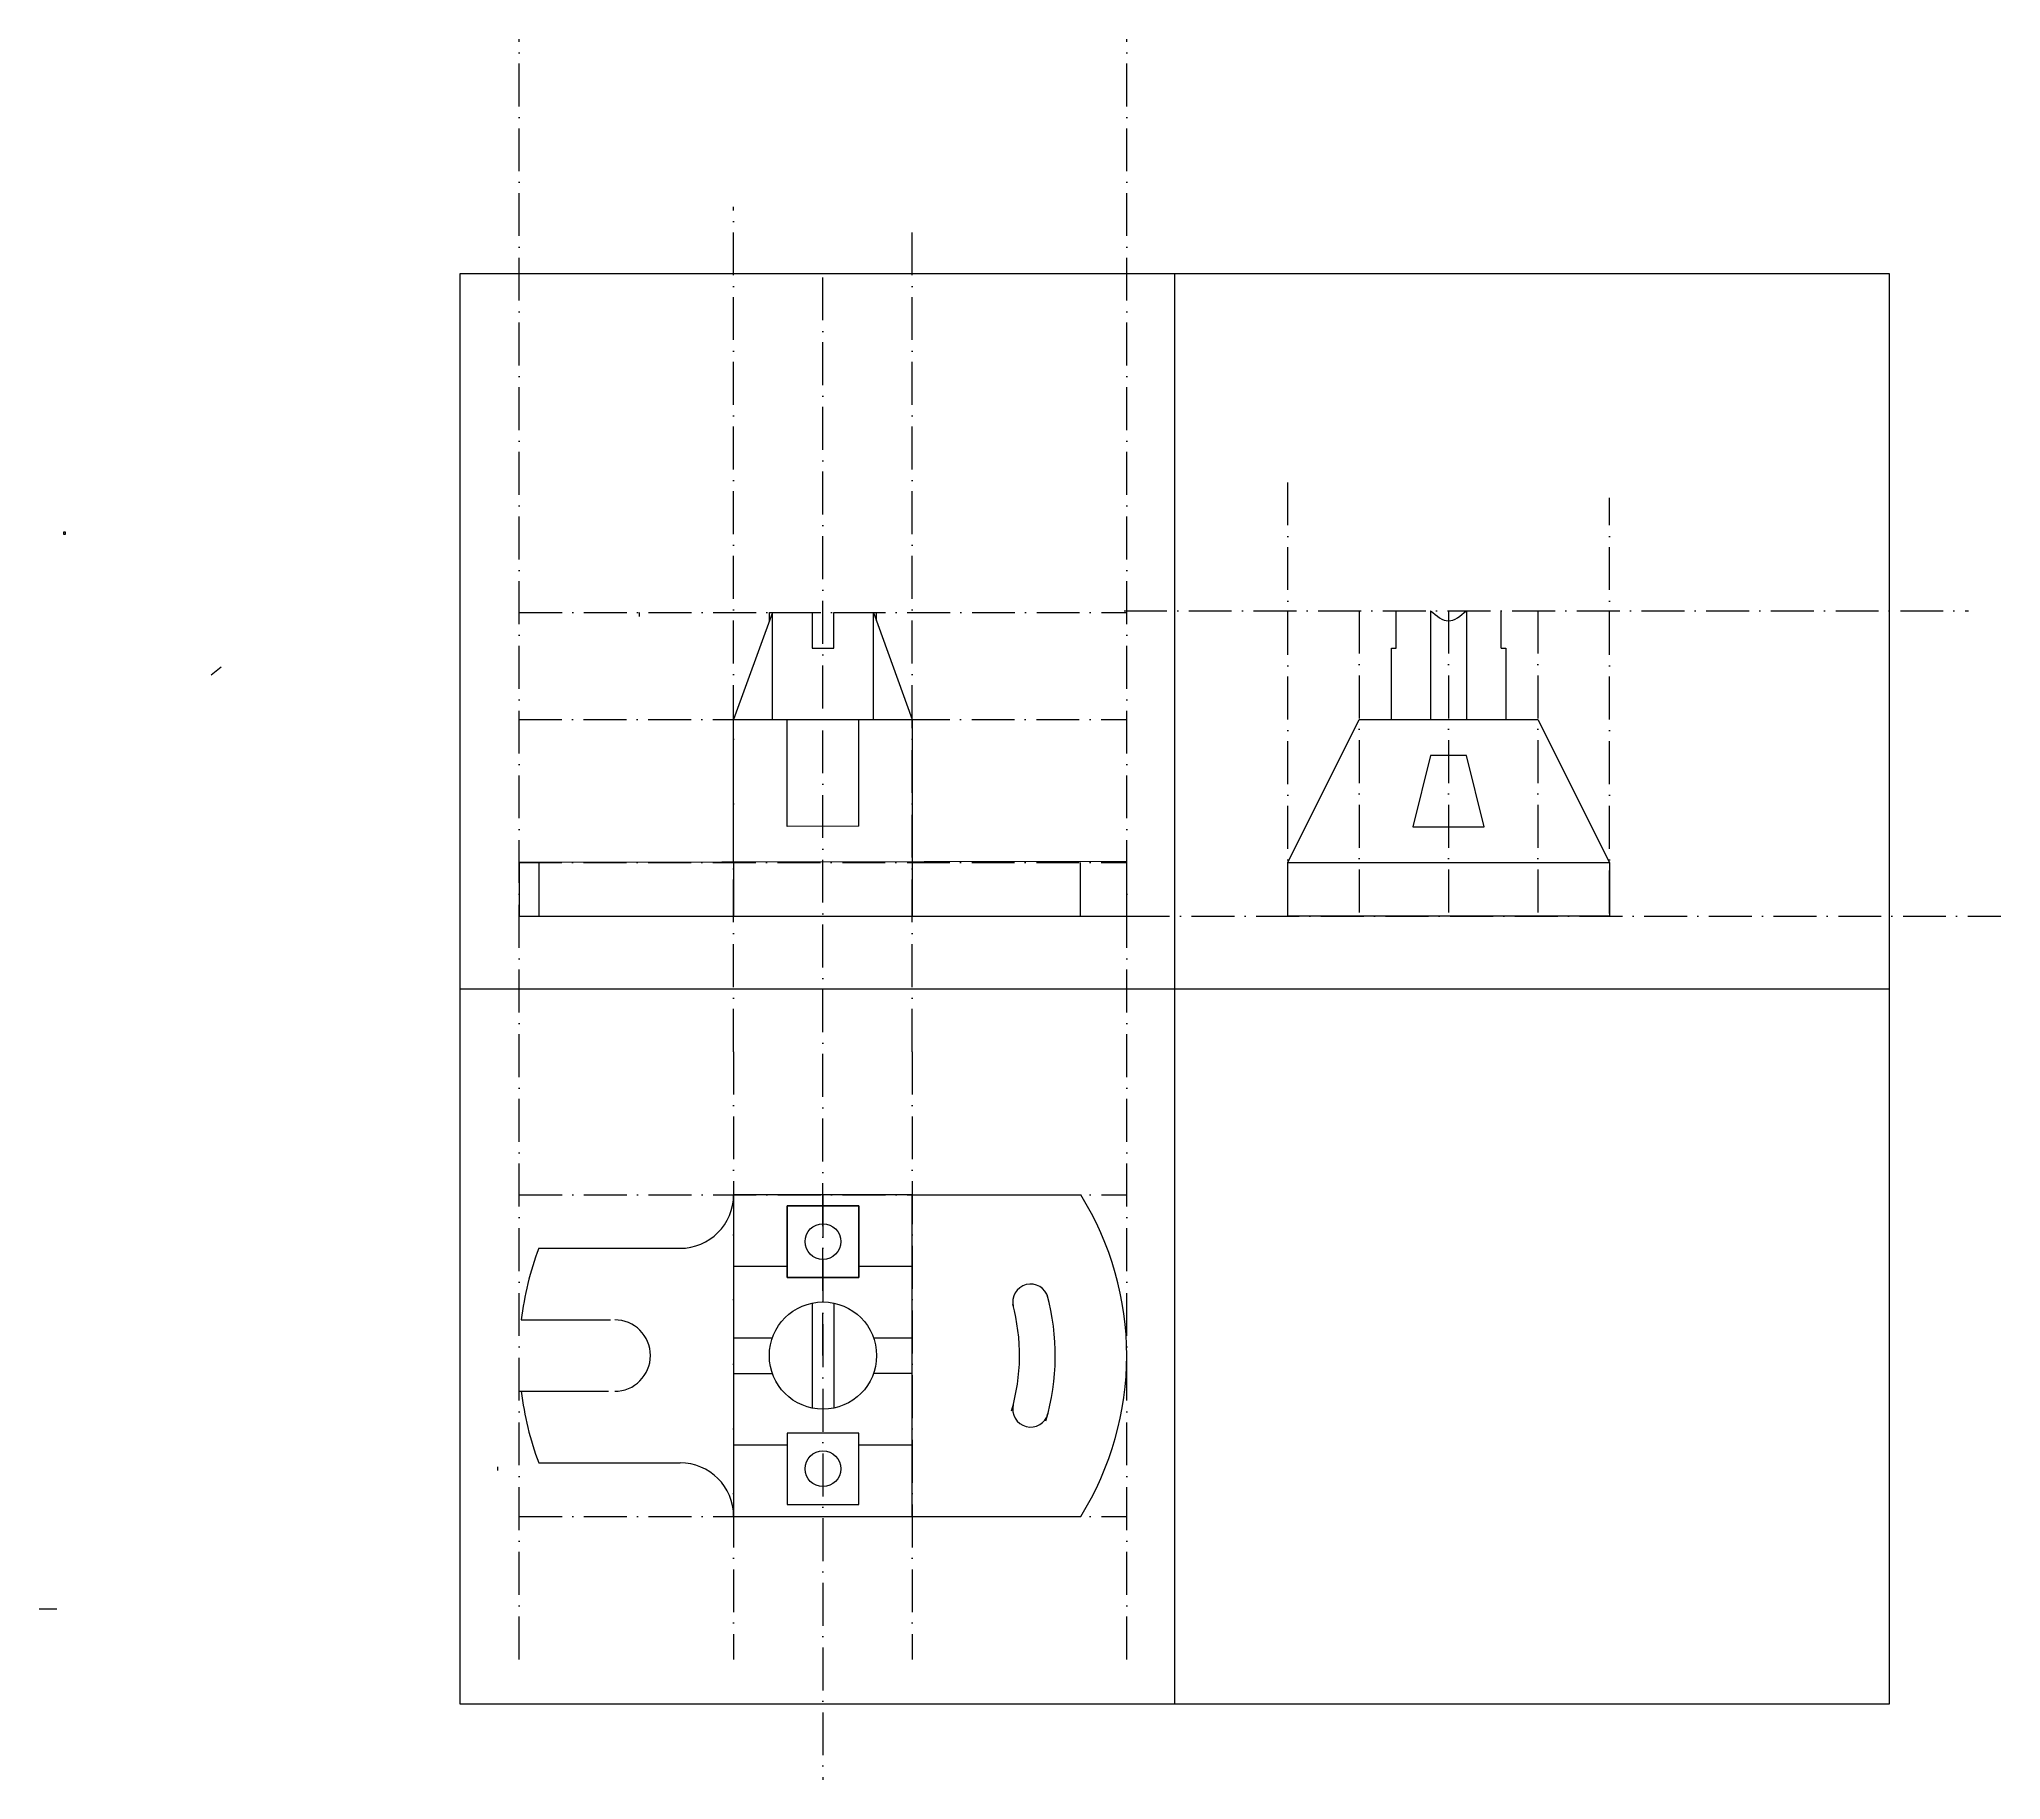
# Model space of a CAD drawing. Header units: inches. Extents: x -115 to 434, y -19 to 468.
import ezdxf

# ---------------------------------------------------------------- set-up
doc = ezdxf.new("R2010")
doc.units = ezdxf.units.IN
doc.header["$MEASUREMENT"] = 0
doc.linetypes.add('ACAD_ISO10W100', pattern=[18, 12, -3, 0, -3])
doc.layers.add('cen', color=2, linetype='ACAD_ISO10W100')
doc.layers.add('objec', color=1, linetype='Continuous')
doc.styles.get("Standard").update_dxf_attribs({"font": 'arial.ttf'})

msp = doc.modelspace()

# ---------------------------------------------------------------- linework, layer by layer
for p, q in [((202.51, 402.49), (202.51, 2.49)), ((2.51, 202.49), (402.51, 202.49))]:
    msp.add_line(p, q)
msp.add_lwpolyline([(2.51, 2.49), (402.51, 2.49), (402.51, 402.49), (2.51, 402.49)], close=True)
at = {"layer": 'cen'}
for p, q in [((19.14, 14.91), (19.14, 468.14)), ((189.14, 14.91), (189.14, 468.14)), ((79.14, 184.91), (79.14, 421.29)), ((129.14, 184.91), (129.14, 416.72)), ((104.14, 99.91), (104.14, 402.96)), ((234.17, 223.58), (234.17, 346.65)), ((324.17, 223.58), (324.17, 339.88)), ((19.14, 307.8), (189.06, 307.8)), ((188.39, 308.27), (424.64, 308.27)), ((254.17, 308.27), (254.17, 222.8)), ((279.17, 308.27), (279.17, 222.8)), ((304.17, 308.27), (304.17, 222.8)), ((-64.25, 292.46), (-67.07, 290.2)), ((19.06, 277.8), (189.06, 277.8)), ((19.06, 237.8), (189.06, 237.8)), ((19.06, 222.8), (189.06, 222.8)), ((189.14, 222.8), (433.68, 222.8)), ((79.14, 184.91), (79.14, 14.91)), ((129.14, 184.91), (129.14, 14.91)), ((19.14, 144.91), (189.14, 144.91)), ((104.14, 144.91), (104.14, -18.75)), ((13.06, 68.75), (13.06, 67.76)), ((19.14, 54.91), (189.14, 54.91)), ((-115.15, 29.04), (-110.18, 29.04))]:
    msp.add_line(p, q, dxfattribs=at)
at = {"layer": 'objec'}
for p, q in [((52.75, 307.8), (52.75, 306.65)), ((90, 307.8), (79.14, 277.8)), ((89.14, 305.43), (89.14, 307.8)), ((89.14, 307.8), (101.14, 307.8)), ((90, 277.8), (90, 307.8)), ((101.14, 307.8), (101.14, 297.8)), ((107.14, 297.8), (107.14, 307.8)), ((107.14, 307.8), (119.14, 307.8)), ((118.28, 277.8), (118.28, 307.8)), ((118.28, 307.8), (129.14, 277.8)), ((119.14, 305.43), (119.14, 307.8)), ((264.48, 297.8), (264.48, 308.27)), ((274.17, 308.27), (274.17, 277.8)), ((284.17, 308.27), (284.17, 277.8)), ((293.87, 297.8), (293.87, 308.27)), ((101.14, 297.8), (107.14, 297.8)), ((263.17, 277.8), (263.17, 297.8)), ((263.17, 297.8), (264.48, 297.8)), ((293.87, 297.8), (295.17, 297.8)), ((295.17, 297.8), (295.17, 277.8)), ((79.14, 237.91), (79.14, 277.8)), ((79.14, 277.8), (129.14, 277.8)), ((94.14, 247.94), (94.14, 277.8)), ((94.14, 277.8), (117.14, 277.8)), ((114.14, 247.98), (114.14, 277.8)), ((114.14, 277.8), (114.14, 277.8)), ((129.14, 277.8), (129.14, 238)), ((234.17, 237.8), (254.17, 277.8)), ((254.17, 277.8), (304.17, 277.8)), ((304.17, 277.8), (324.17, 237.8)), ((274.17, 267.8), (269.17, 247.8)), ((284.17, 267.8), (274.17, 267.8)), ((289.17, 247.8), (284.17, 267.8)), ((114.14, 247.98), (94.14, 247.94)), ((269.17, 247.8), (289.17, 247.8)), ((189.14, 238.12), (19.14, 237.8)), ((19.14, 237.8), (19.14, 222.8)), ((24.61, 237.8), (24.61, 222.8)), ((79.14, 237.8), (79.14, 222.8)), ((129.14, 238), (129.14, 222.8)), ((176.07, 237.8), (176.09, 222.8)), ((189.14, 222.8), (189.14, 238.12)), ((234.17, 237.8), (324.17, 237.8)), ((234.17, 222.8), (234.17, 237.8)), ((324.17, 237.8), (324.17, 222.8)), ((19.14, 222.8), (189.14, 222.8)), ((324.17, 222.8), (234.17, 222.8)), ((79.14, 144.91), (79.14, 54.91)), ((129.14, 144.91), (79.14, 144.91)), ((129.14, 54.91), (129.14, 144.91)), ((129.14, 144.91), (176.25, 144.91)), ((24.61, 129.91), (64.14, 129.91)), ((79.14, 124.91), (94.14, 124.91)), ((114.14, 124.91), (129.14, 124.91)), ((19.73, 109.91), (44.73, 109.91)), ((101.14, 114.61), (101.14, 85.22)), ((107.14, 114.61), (107.14, 85.22)), ((79.14, 104.91), (90, 104.91)), ((118.28, 104.91), (129.14, 104.91)), ((79.14, 94.91), (90, 94.91)), ((129.14, 94.91), (118.28, 94.91)), ((19.14, 89.91), (44.14, 89.91)), ((79.14, 74.91), (94.14, 74.91)), ((114.14, 74.91), (129.14, 74.91)), ((24.61, 69.91), (64.14, 69.91)), ((79.14, 54.91), (129.14, 54.91)), ((129.14, 54.91), (176.25, 54.91))]:
    msp.add_line(p, q, dxfattribs=at)
for points in [[(-108.33, 329.72), (-107.77, 329.72), (-107.77, 330.28), (-108.33, 330.28)], [(94.14, 121.79), (114.14, 121.79), (114.14, 141.79), (94.14, 141.79)], [(94.14, 141.79), (114.14, 141.79), (114.14, 121.79), (94.14, 121.79)], [(94.14, 141.79), (114.14, 141.79), (114.14, 121.79), (94.14, 121.79)], [(94.14, 58.25), (114.14, 58.25), (114.14, 78.25), (94.14, 78.25)]]:
    msp.add_lwpolyline(points, close=True, dxfattribs=at)
for centre, radius in [((104.14, 131.79), 5), ((104.14, 99.91), 15), ((157.22, 114.31), 0.0000106), ((104.14, 68.25), 5)]:
    msp.add_circle(centre, radius, dxfattribs=at)
for centre, radius, start, end in [((64.14, 144.91), 15, 270, 0), ((104.14, 99.91), 85, 328.0343, 31.9657), ((104.14, 99.91), 85, 159.3327, 173.2437), ((162.24, 114.91), 5, 14.4775, 194.4775), ((104.14, 99.91), 65, 343.71, 15.1737), ((45.86, 99.91), 10, 270, 90), ((104.14, 99.91), 55, 343.71, 15.1737), ((104.14, 99.91), 85, 186.7563, 200.6673), ((162.24, 84.91), 5, 165.5225, 345.5225), ((64.14, 54.91), 15, 0, 90)]:
    msp.add_arc(centre, radius, start, end, dxfattribs=at)
msp.add_spline([(274.17, 308.27), (279.17, 305.43), (284.17, 308.27)], degree=3, dxfattribs=at)

# ---------------------------------------------------------------- texts
at = {"layer": 'objec', "insert": (158.22, 89.91), "char_height": 0.2, "attachment_point": 1}
msp.add_mtext_dynamic_manual_height_columns('5', width=9.4927, gutter_width=1, heights=[0], dxfattribs=at)

doc.saveas('drawing.dxf')
